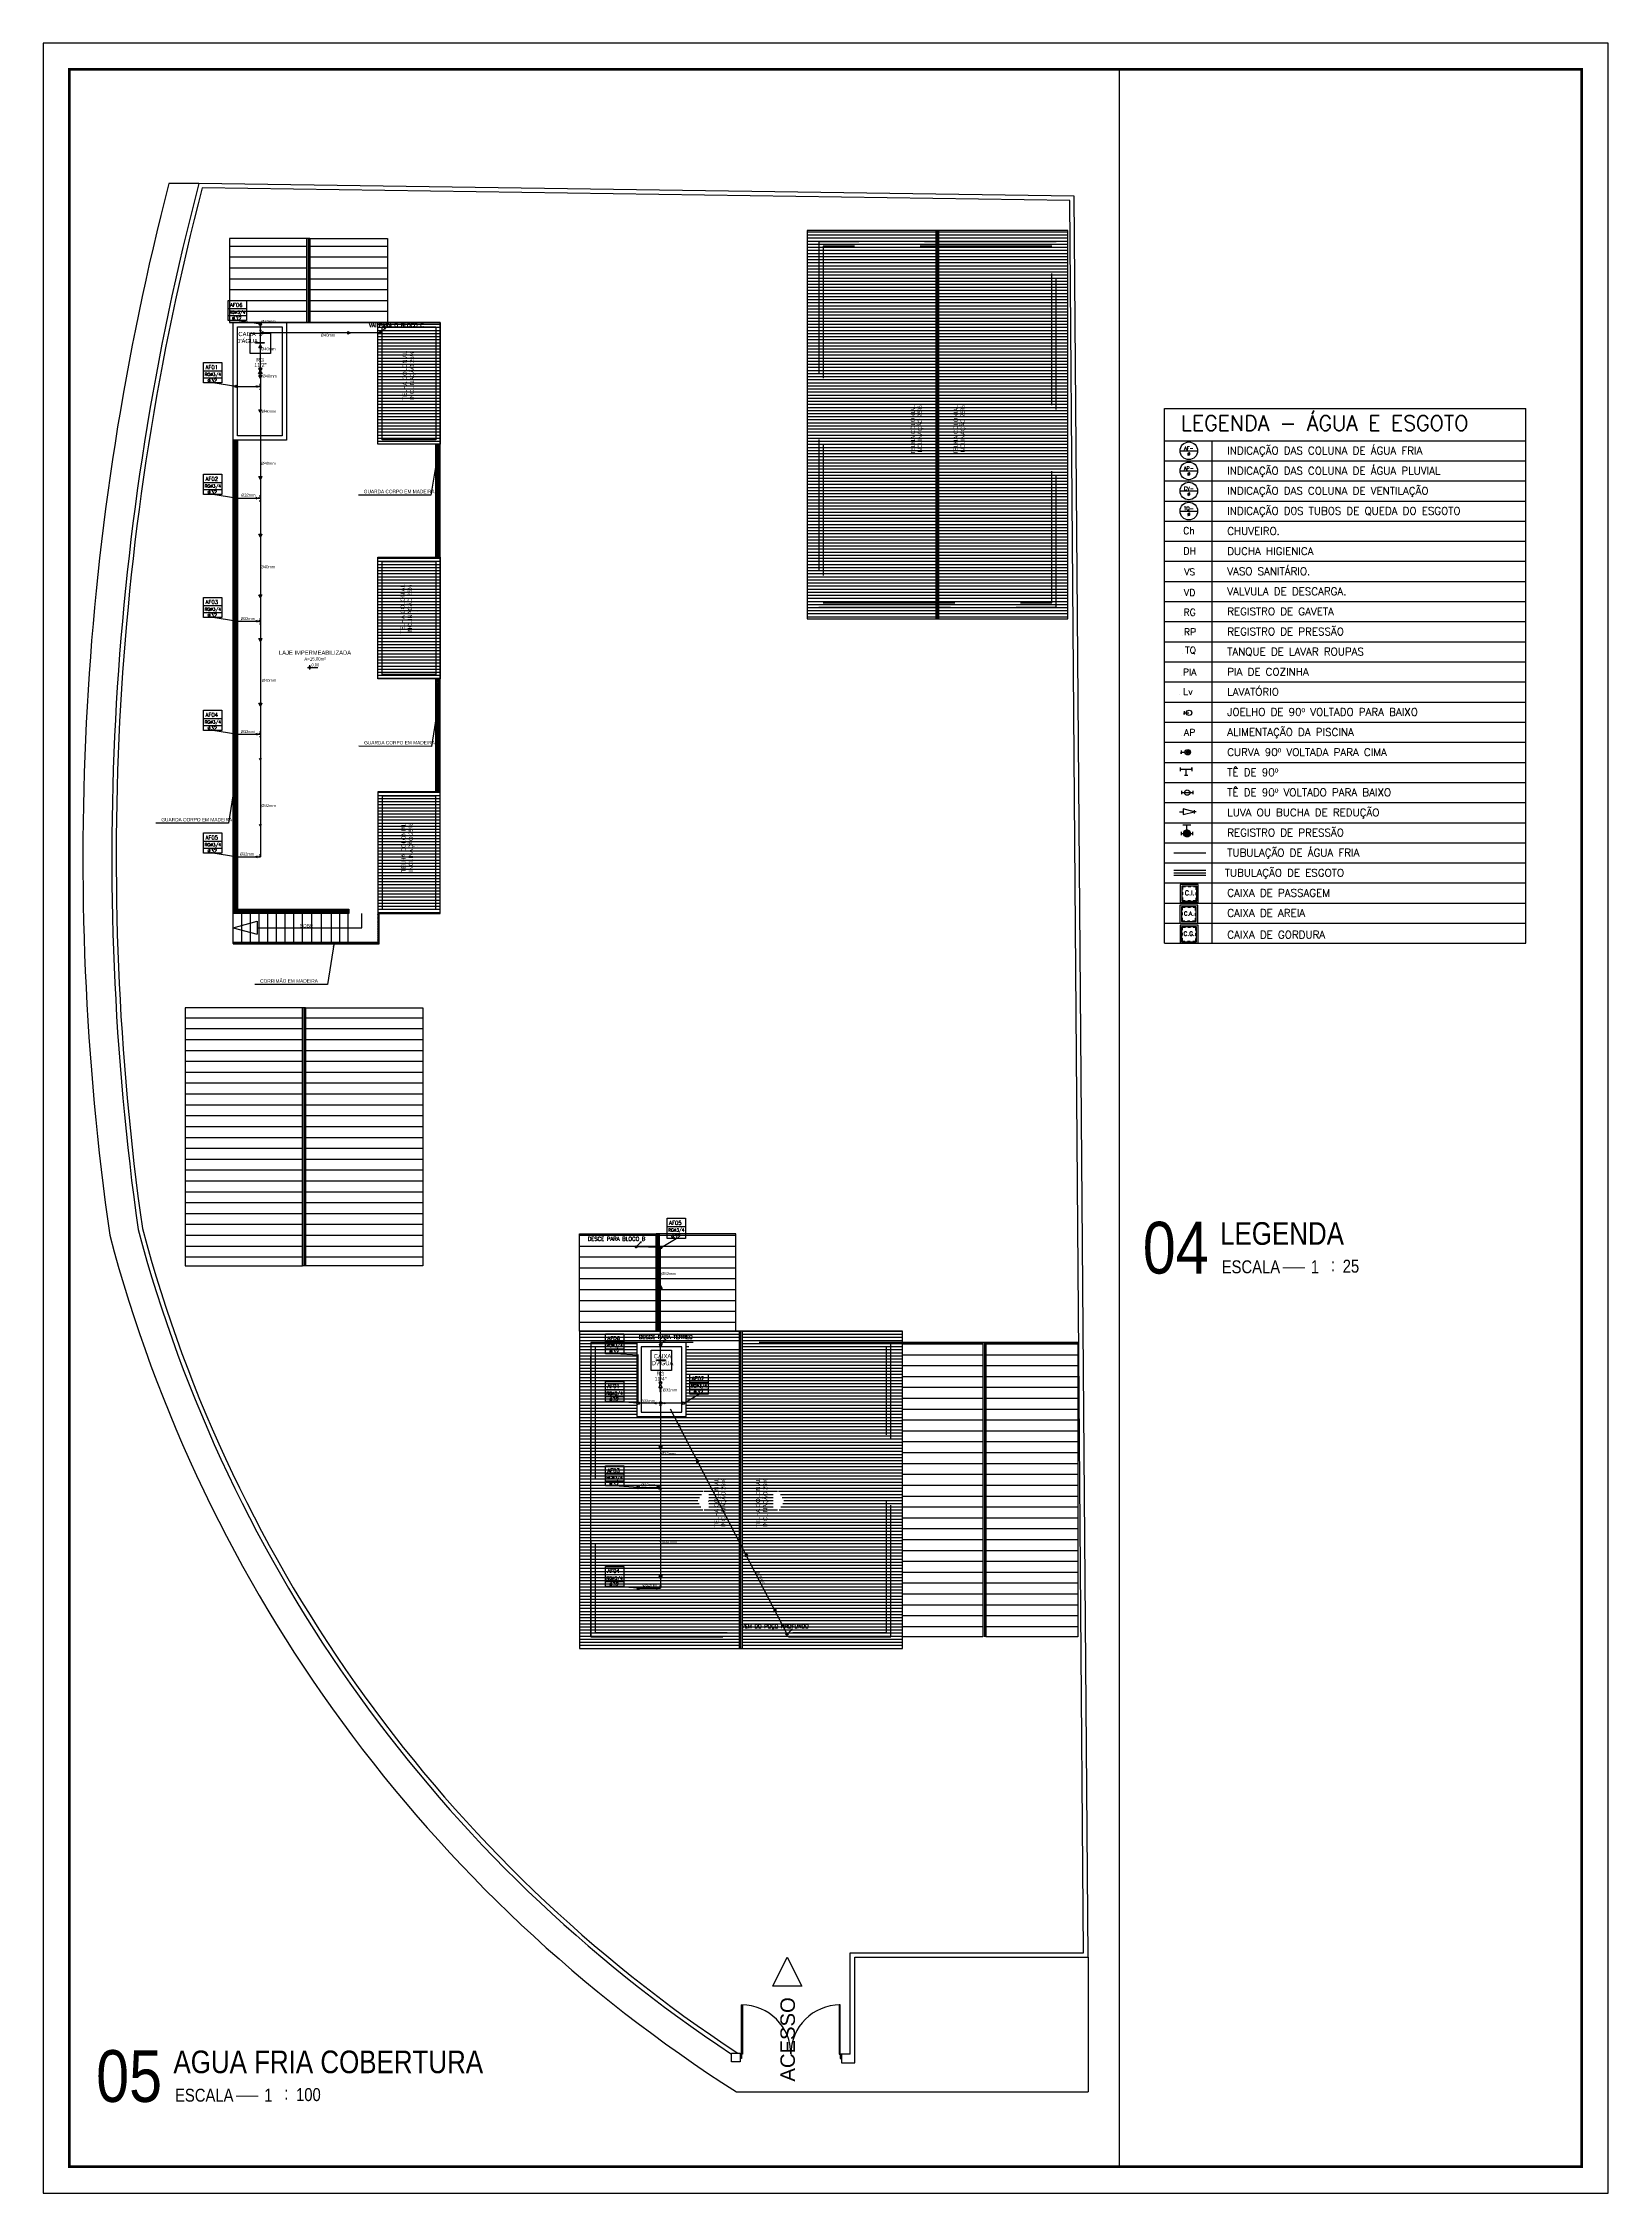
# Model space of a CAD drawing. Header units: millimetres. Extents: x 4156 to 4603, y 996 to 1078.
# Drawn here: x 4448.3 to 4507.7, y 996.2 to 1077.8 of the extents above; entities that cross this region are included whole.
import ezdxf
from ezdxf.enums import TextEntityAlignment as Align

# ---------------------------------------------------------------- set-up
doc = ezdxf.new("R2010")
doc.units = ezdxf.units.MM
doc.header["$LTSCALE"] = 20
for name, pattern in [('DASHDOT', [1, 0.5, -0.25, 0, -0.25]), ('HIDDEN', [0.375, 0.25, -0.125]), ('HIDDEN2', [0.1875, 0.125, -0.0625]), ('HIDDENX2', [0.75, 0.5, -0.25])]:
    doc.linetypes.add(name, pattern=pattern)
for name, color, linetype in [('-HIDRO', 8, 'Continuous'), ('A-PEN-W', 7, 'Continuous'), ('AF', 5, 'Continuous'), ('CONEXÃO_HIDRÁULICA', 2, 'Continuous'), ('COTAS', 7, 'Continuous'), ('E-txt-g', 3, 'Continuous'), ('E-TXT-Y', 2, 'Continuous'), ('Eixo', 4, 'HIDDENX2'), ('HIDROGRAFIA', 4, 'Continuous'), ("LINHA - PROJETU'S", 1, 'Continuous'), ('P2', 1, 'Continuous'), ('Prumadas_L', 1, 'Continuous'), ('Prumadas_Q', 3, 'Continuous'), ('Prumadas_T', 2, 'Continuous'), ('TEXTO', 3, 'Continuous'), ('Tgdados', 3, 'Continuous'), ('TUBULAÇÃO_ESGOTO', 5, 'Continuous'), ('TUBULAÇÃO_HIDRÁULICA', 5, 'Continuous'), ('TXT_0', 7, 'Continuous'), ('TXT_1', 2, 'Continuous'), ('TXT_2', 6, 'Continuous')]:
    doc.layers.add(name, color=color, linetype=linetype)
doc.layers.add('E-Txt-W', color=7, linetype='Continuous', lineweight=20)
doc.styles.add('ADITIVOCAD', font='ROMANS.shx')
doc.styles.add('F2', font='ARIALN.TTF')
doc.styles.add('R80', font='simplex.shx', dxfattribs={"height": 12})
doc.styles.add('REG60', font='romans.shx', dxfattribs={"width": 0.8, "height": 0.15})
doc.styles.add('REG80', font='romans.shx', dxfattribs={"width": 0.8, "height": 0.2})
doc.styles.add('ROMANS', font='romans__.ttf', dxfattribs={"height": 0.1})
doc.styles.get("Standard").update_dxf_attribs({"font": 'arial.ttf'})
doc.dimstyles.get("Standard").update_dxf_attribs({"dimtxt": 0.18, "dimasz": 0.18, "dimexe": 0.18, "dimexo": 0.0625, "dimgap": 0.09, "dimtad": 0, "dimtih": 1, "dimtoh": 1, "dimdec": 4, "dimzin": 0, "dimdsep": 46, "dimtxsty": 'Standard', "dimcen": 0.09, "dimadec": 0, "dimazin": 0, "dimtfac": 1, "dimtdec": 4, "dimtofl": 0, "dimtmove": 0, "dimatfit": 3, "dimfxl": 1, "dimtolj": 1, "dimtzin": 0, "dimarcsym": 0})
pattern_1 = [(180, (1889.31126, 700.50712), (-2e-17, -0.116875), [])]
pattern_2 = [(180, (1889.31126, 700.5071), (-6e-17, -0.4125), [])]
pattern_3 = [(0, (1889.31126, 700.507116), (0, 0.06875), []), (60, (1889.31126, 700.507116), (-0.0595392465, 0.034375), []), (120, (1889.31126, 700.507116), (-0.0595392465, -0.034375), [])]

# ---------------------------------------------------------------- blocks, each defined once
blk = doc.blocks.new('IND_DES')
at = {"layer": 'E-Txt-W', "color": 7}
blk.add_line((0.027, -0.243), (0.198, -0.243), dxfattribs=at)
at = {"layer": 'E-txt-g', "color": 7, "style": 'F2'}
for s, p in [('ESCALA', (-0.446, -0.286)), ('1', (0.243, -0.286)), (':', (0.399, -0.271))]:
    blk.add_text(s, height=0.1, dxfattribs=at).set_placement(p)
blk.add_attdef('ESCALA', (0.49, -0.281), '', height=0.1, dxfattribs=at)
at = {"layer": 'E-Txt-W', "color": 6, "style": 'F2'}
blk.add_attdef('00', text='', height=0.4, dxfattribs=at).set_placement((-0.708, -0.288), align=Align.CENTER)
at = {"layer": 'E-TXT-Y', "color": 7, "style": 'F2'}
for tag, p in [('PROJETO', (-0.456, 0.183)), ('DESENHO', (-0.458, -0.066))]:
    blk.add_attdef(tag, p, '', height=0.175, dxfattribs=at)
blk = doc.blocks.new('TXT-AMB75')
at = {"layer": 'E-txt-g', "style": 'REG80', "width": 0.8, "flags": 8}
blk.add_attdef('TXT', text='', height=0.2, dxfattribs=at).set_placement((0.01, 0.3), align=Align.CENTER)
at = {"layer": 'E-Txt-W', "style": 'REG60', "width": 0.8, "flags": 8}
blk.add_attdef('TXT', text='', height=0.15, dxfattribs=at).set_placement((0.01, 0.03), align=Align.CENTER)
blk = doc.blocks.new('Seta')
at = {"layer": 'AF'}
blk.add_hatch(color=256, dxfattribs=at).paths.add_polyline_path([(-0.1, 0), (-0.1, 0), (0, 0), (0, 0), (0.1, 0), (0, 0), (0, 0)])
for p, q in [((0, 0), (-0.1, 0)), ((-0.1, 0), (-0.1, 0)), ((0.1, 0), (0, 0)), ((0, 0), (0, 0)), ((0, 0), (-0.1, 0)), ((0.1, 0), (0, 0)), ((0, 0), (0, 0))]:
    blk.add_line(p, q, dxfattribs=at)
blk = doc.blocks.new('NV')
at = {"color": 4, "linetype": 'ByBlock', "ltscale": 0.5}
for p, q in [((-1.41, -0.14), (-1.41, 0.11)), ((-1.54, -0.02), (-0.95, -0.02))]:
    blk.add_line(p, q, dxfattribs=at)
at = {"color": 4, "ltscale": 2.5}
blk.add_circle((-1.41, -0.02), 0.0622, dxfattribs=at)
at = {"color": 4}
for points in [[(-1.41, -0.02), (-1.46, 0.03), (-1.48, -0.02), (-1.47, 0.01)], [(-1.41, -0.02), (-1.41, 0.04), (-1.46, 0.03), (-1.44, 0.04)], [(-1.41, -0.02), (-1.35, -0.02), (-1.37, -0.06), (-1.36, -0.04)], [(-1.41, -0.02), (-1.37, -0.06), (-1.41, -0.08), (-1.39, -0.08)]]:
    blk.add_solid(points, dxfattribs=at)
at = {"layer": 'E-Txt-W', "color": 4, "ltscale": 2.5, "style": 'F2'}
blk.add_attdef('COTAPISO', (-1.31, 0.07), '', height=0.15, dxfattribs=at)
blk = doc.blocks.new('CIRCULOS')
at = {"layer": 'COTAS'}
for p, q in [((-4, 0), (4, 0)), ((0, 4), (0, -4))]:
    blk.add_line(p, q, dxfattribs=at)
for radius in [2, 1]:
    blk.add_circle((0, 0), radius, dxfattribs=at)
blk = doc.blocks.new('Adh_Afn')
blk.add_line((-0.25, 0), (0.25, 0))
blk.add_circle((0, 0), 0.25)
at = {"flags": 8}
for tag, p in [('$AF', (0, 0.07)), ('$DIAM', (0, -0.091))]:
    blk.add_attdef(tag, text='', height=0.1, dxfattribs=at).set_placement(p, align=Align.MIDDLE)
blk = doc.blocks.new('ADH_HIUTILIZ1')
blk.add_line((0.12, 0), (0.12, 0))
at = {"flags": 8}
blk.add_attdef('$N', text='', height=0.09, dxfattribs=at).set_placement((0.226, 0.042), align=Align.MIDDLE)
blk = doc.blocks.new('Adh_cx_j90b')
blk.add_lwpolyline([(-0.068, 0.022), (-0.068, -0.022), (-0.068, 0), (-0.006, 0)])
blk.add_circle((0, 0), 0.0359)
blk = doc.blocks.new('Adh_cx_c90c')
h = blk.add_hatch()
h.set_pattern_fill('_U', color=256, scale=0.002, angle=45, style=0, double=1, pattern_type=0)
h.set_pattern_definition([(45, (-6.0733674, -5.0413484), (-0.00141421356, 0.00141421356), []), (135, (-6.0733674, -5.0413484), (-0.00141421356, -0.00141421356), [])])
h.paths.add_polyline_path([(-0.017, 0, 1), (0.017, 0, 1)])
blk.add_lwpolyline([(-0.088, 0.022), (-0.088, -0.023), (-0.088, 0), (-0.036, 0)])
for radius in [0.0359, 0.017]:
    blk.add_circle((0, 0), radius)
blk = doc.blocks.new('Adh_cx_te90')
for p, q in [((-0.075, -0.0225), (-0.075, 0.0225)), ((0.075, 0), (-0.075, 0)), ((0, -0.075), (0, 0)), ((0.075, 0), (0.075, 0.0225)), ((0.075, 0.0225), (0.075, -0.0225)), ((-0.0225, -0.075), (0.0225, -0.075))]:
    blk.add_line(p, q)
blk = doc.blocks.new('Adh_cx_te90b')
for p, q in [((-0.078, 0.0225), (-0.078, -0.0225)), ((-0.078, 0), (0.078, 0)), ((0.078, -0.0225), (0.078, 0.0225))]:
    blk.add_line(p, q)
blk.add_circle((0, 0), 0.0359)
blk = doc.blocks.new('Adh_cx_lvr')
for p, q in [((0, 0), (-0.15, 0.0375)), ((-0.15, 0.0375), (-0.15, -0.0375)), ((-0.15, -0.0375), (0, 0)), ((0, 0.0225), (0, -0.0225)), ((-0.195, 0), (-0.15, 0)), ((0.0225, 0), (0, 0))]:
    blk.add_line(p, q)
blk = doc.blocks.new('Adh_acs_rg')
h = blk.add_hatch()
h.set_pattern_fill('_U', color=256, scale=0.002, angle=45, style=0, double=1)
h.set_pattern_definition([(45, (-7.4131718, -5.1711377), (-0.00141421356, 0.00141421356), []), (135, (-7.4131718, -5.1711377), (-0.00141421356, -0.00141421356), [])])
h.paths.add_polyline_path([(-0.046, 0, 1), (0.046, 0, 1)])
for p, q in [((-0.078, 0.022), (-0.078, -0.022)), ((0.053, 0.108), (-0.053, 0.108)), ((0, 0.046), (0, 0.108)), ((0.078, -0.022), (0.078, 0.022)), ((-0.078, 0), (-0.046, 0)), ((0.046, 0), (0.078, 0))]:
    blk.add_line(p, q)
blk.add_circle((0, 0), 0.046)
blk = doc.blocks.new('Adhs_RefTbl')
at = {"color": 0, "linetype": 'ByBlock', "ltscale": 0.5}
blk.add_line((-0.321, 0), (0.321, 0), dxfattribs=at)
blk = doc.blocks.new('inp_cx')
for p, q in [((40, 40), (-40, 40)), ((-40, 40), (-40, -40)), ((40, -40), (40, 40)), ((-40, -40), (40, -40))]:
    blk.add_line(p, q)
at = {"color": 1, "linetype": 'Continuous', "ltscale": 0.5}
for p, q in [((33, 33), (-33, 33)), ((-33, 33), (-33, -33)), ((33, -33), (33, 33)), ((-33, -33), (33, -33))]:
    blk.add_line(p, q, dxfattribs=at)
at = {"color": 1, "linetype": 'HIDDEN', "ltscale": 0.5}
for p, q in [((30, 30), (-30, 30)), ((-30, 30), (-30, -30)), ((30, -30), (30, 30)), ((-30, -30), (30, -30))]:
    blk.add_line(p, q, dxfattribs=at)
at = {"style": 'R80'}
blk.add_text('C.I.', height=20.59, dxfattribs=at).set_placement((-19.6, -7.5))
blk = doc.blocks.new('_cxgordu')
for p, q in [((40, 40), (-40, 40)), ((-40, 40), (-40, -40)), ((40, -40), (40, 40)), ((-40, -40), (40, -40))]:
    blk.add_line(p, q)
at = {"color": 1, "linetype": 'Continuous', "ltscale": 0.5}
for p, q in [((33, 33), (-33, 33)), ((-33, 33), (-33, -33)), ((33, -33), (33, 33)), ((-33, -33), (33, -33))]:
    blk.add_line(p, q, dxfattribs=at)
at = {"color": 1, "linetype": 'HIDDEN', "ltscale": 0.5}
for p, q in [((30, 30), (-30, 30)), ((-30, 30), (-30, -30)), ((30, -30), (30, 30)), ((-30, -30), (30, -30))]:
    blk.add_line(p, q, dxfattribs=at)
at = {"style": 'R80'}
blk.add_text('C.G.', height=18.48, dxfattribs=at).set_placement((-24.3, -6.9))
blk = doc.blocks.new('_cxareia')
for p, q in [((40, 40), (-40, 40)), ((-40, 40), (-40, -40)), ((40, -40), (40, 40)), ((-40, -40), (40, -40))]:
    blk.add_line(p, q)
at = {"color": 1, "linetype": 'Continuous', "ltscale": 0.5}
for p, q in [((33, 33), (-33, 33)), ((-33, 33), (-33, -33)), ((33, -33), (33, 33)), ((-33, -33), (33, -33))]:
    blk.add_line(p, q, dxfattribs=at)
at = {"color": 1, "linetype": 'HIDDEN', "ltscale": 0.5}
for p, q in [((30, 30), (-30, 30)), ((-30, 30), (-30, -30)), ((30, -30), (30, 30)), ((-30, -30), (30, -30))]:
    blk.add_line(p, q, dxfattribs=at)
at = {"style": 'R80'}
blk.add_text('C.A.', height=17.28, dxfattribs=at).set_placement((-22, -6.1))

msp = doc.modelspace()

# ---------------------------------------------------------------- hatches: boundary and pattern name
at = {"layer": '-HIDRO', "linetype": 'Continuous'}
h = msp.add_hatch(dxfattribs=at)
h.set_pattern_fill('ANSI31', color=256, scale=0.935, angle=135, style=0)
h.set_pattern_definition(pattern_1)
h.paths.add_polyline_path([(4477.269, 1055.966), (4487.169, 1055.966), (4487.169, 1070.706), (4477.269, 1070.706)])
h = msp.add_hatch(dxfattribs=at)
h.set_pattern_fill('ANSI31', color=256, scale=3.3, angle=135, style=0)
h.set_pattern_definition(pattern_2)
h.paths.add_polyline_path([(4455.344, 1067.212), (4458.285, 1067.212), (4458.285, 1070.402), (4455.344, 1070.402)])
h.paths.add_polyline_path([(4461.337, 1067.212), (4458.395, 1067.212), (4458.395, 1070.402), (4461.337, 1070.402)])
h = msp.add_hatch(dxfattribs=at)
h.set_pattern_fill('ANSI31', color=256, scale=0.935, angle=135, style=0)
h.set_pattern_definition(pattern_1)
h.paths.add_polyline_path([(4460.98, 1067.212), (4463.345, 1067.212), (4463.345, 1062.592), (4460.98, 1062.592)])
h.paths.add_polyline_path([(4460.98, 1058.302), (4463.345, 1058.302), (4463.345, 1053.682), (4460.98, 1053.682)])
h.paths.add_polyline_path([(4460.98, 1044.772), (4463.345, 1044.772), (4463.345, 1049.392), (4460.98, 1049.392)])
at = {"layer": '-HIDRO'}
h = msp.add_hatch(dxfattribs=at)
h.set_pattern_fill('NET3', color=256, scale=0.55, style=0)
h.set_pattern_definition(pattern_3)
edge = h.paths.add_edge_path()
edge.add_line((4459.88, 1044.937), (4459.88, 1044.772))
edge.add_line((4459.88, 1044.772), (4455.48, 1044.772))
edge.add_line((4455.48, 1044.772), (4455.48, 1062.738))
edge.add_line((4455.48, 1062.738), (4455.645, 1062.738))
edge.add_line((4455.645, 1062.738), (4455.645, 1044.937))
edge.add_line((4455.645, 1044.937), (4459.88, 1044.937))
edge.add_line((4459.88, 1044.937), (4459.88, 1044.772))
h = msp.add_hatch(dxfattribs=at)
h.set_pattern_fill('NET3', color=256, scale=0.55, style=0)
h.set_pattern_definition(pattern_3)
h.paths.add_polyline_path([(4463.345, 1053.682), (4463.18, 1053.682), (4463.18, 1049.392), (4463.345, 1049.392)])
h.paths.add_polyline_path([(4463.345, 1062.592), (4463.18, 1062.592), (4463.18, 1058.302), (4463.345, 1058.302)])
h = msp.add_hatch(dxfattribs=at)
h.set_pattern_fill('NET3', color=256, scale=0.55, style=0)
h.set_pattern_definition(pattern_3)
h.paths.add_polyline_path([(4455.48, 1043.672), (4455.48, 1043.628), (4461.024, 1043.628), (4461.024, 1044.772), (4460.98, 1044.772), (4460.98, 1043.672)])
at = {"layer": '-HIDRO', "linetype": 'Continuous'}
h = msp.add_hatch(dxfattribs=at)
h.set_pattern_fill('ANSI31', color=256, scale=3.3, angle=135, style=0)
h.set_pattern_definition(pattern_2)
h.paths.add_polyline_path([(4453.665, 1031.407), (4458.12, 1031.407), (4458.12, 1041.197), (4453.665, 1041.197)])
h.paths.add_polyline_path([(4458.23, 1041.197), (4462.685, 1041.197), (4462.685, 1031.407), (4458.23, 1031.407)])
h = msp.add_hatch(dxfattribs=at)
h.set_pattern_fill('ANSI31', color=256, scale=3.3, angle=135, style=0)
h.set_pattern_definition(pattern_2)
h.paths.add_polyline_path([(4468.625, 1032.617), (4471.54, 1032.617), (4471.54, 1028.932), (4468.625, 1028.932)])
h.paths.add_polyline_path([(4471.65, 1028.932), (4474.565, 1028.932), (4474.565, 1032.617), (4471.65, 1032.617)])
h = msp.add_hatch(dxfattribs=at)
h.set_pattern_fill('ANSI31', color=256, scale=0.935, angle=135, style=0)
h.set_pattern_definition(pattern_1)
h.paths.add_polyline_path([(4474.703, 1028.327), (4472.675, 1028.327), (4472.675, 1025.687), (4470.805, 1025.687), (4470.805, 1028.327), (4469.23, 1028.327), (4469.23, 1017.492), (4474.703, 1017.492)], flags=16)
h.paths.add_polyline_path([(4473.113, 1022.48), (4473.366, 1022.917), (4473.366, 1022.732), (4473.534, 1022.732), (4473.534, 1022.228), (4473.366, 1022.228), (4473.366, 1022.043)], flags=0)
h.paths.add_polyline_path([(4470.805, 1028.492), (4469.065, 1028.492), (4469.065, 1017.327), (4474.703, 1017.327), (4474.703, 1017.492), (4469.23, 1017.492), (4469.23, 1028.327), (4470.805, 1028.327)], flags=17)
h.paths.add_polyline_path([(4474.703, 1028.932), (4468.625, 1028.932), (4468.625, 1016.887), (4474.703, 1016.887), (4474.703, 1017.327), (4469.065, 1017.327), (4469.065, 1028.492), (4470.805, 1028.492), (4472.675, 1028.492), (4474.703, 1028.492)])
h.paths.add_polyline_path([(4480.285, 1028.327), (4474.813, 1028.327), (4474.813, 1017.492), (4480.285, 1017.492)], flags=16)
h.paths.add_polyline_path([(4476.15, 1022.917), (4476.402, 1022.48), (4476.15, 1022.043), (4476.15, 1022.228), (4475.982, 1022.228), (4475.982, 1022.732), (4476.15, 1022.732)], flags=0)
h.paths.add_polyline_path([(4480.45, 1028.492), (4474.813, 1028.492), (4474.813, 1028.327), (4480.285, 1028.327), (4480.285, 1017.492), (4474.813, 1017.492), (4474.813, 1017.327), (4480.45, 1017.327)], flags=17)
h.paths.add_polyline_path([(4480.89, 1028.932), (4474.813, 1028.932), (4474.813, 1028.492), (4480.45, 1028.492), (4480.89, 1028.492)])
h.paths.add_polyline_path([(4480.89, 1028.492), (4480.45, 1028.492), (4480.45, 1017.327), (4474.813, 1017.327), (4474.813, 1016.887), (4480.89, 1016.887)])
h.paths.add_polyline_path([(4474.277, 1021.589), (4474.277, 1023.252), (4473.913, 1023.252), (4473.913, 1021.589)], flags=8)
h.paths.add_polyline_path([(4473.951, 1021.593), (4473.951, 1023.248), (4473.702, 1023.248), (4473.702, 1021.593)], flags=8)
h.paths.add_polyline_path([(4475.593, 1021.589), (4475.593, 1023.252), (4475.229, 1023.252), (4475.229, 1021.589)], flags=8)
h.paths.add_polyline_path([(4475.805, 1021.593), (4475.805, 1023.248), (4475.556, 1023.248), (4475.556, 1021.593)], flags=8)
h = msp.add_hatch(dxfattribs=at)
h.set_pattern_fill('ANSI31', color=256, scale=3.3, angle=135, style=0)
h.set_pattern_definition(pattern_2)
h.paths.add_polyline_path([(4483.943, 1017.327), (4480.89, 1017.327), (4480.89, 1028.492), (4483.943, 1028.492)])
h.paths.add_polyline_path([(4484.053, 1028.492), (4487.545, 1028.492), (4487.545, 1017.327), (4484.053, 1017.327)])

# ---------------------------------------------------------------- linework, layer by layer
at = {"layer": '-HIDRO'}
for p, q in [((4454.186, 1072.487), (4453.049, 1072.487)), ((4487.408, 1071.999), (4454.186, 1072.487)), ((4487.244, 1071.837), (4454.311, 1072.322)), ((4487.765, 1005.337), (4487.244, 1071.837)), ((4487.932, 1005.172), (4487.408, 1071.999)), ((4482.164, 1055.966), (4482.164, 1070.706)), ((4482.274, 1055.966), (4482.274, 1070.706)), ((4458.285, 1070.402), (4458.285, 1067.212)), ((4458.395, 1070.402), (4458.285, 1070.402)), ((4458.395, 1070.402), (4458.395, 1067.212)), ((4463.345, 1067.212), (4455.48, 1067.212)), ((4463.345, 1044.772), (4463.345, 1067.212)), ((4463.18, 1058.302), (4463.18, 1062.592)), ((4463.345, 1058.302), (4463.345, 1062.592)), ((4463.18, 1049.392), (4463.18, 1053.682)), ((4463.345, 1049.392), (4463.345, 1053.682)), ((4458.12, 1041.197), (4458.12, 1031.407)), ((4458.23, 1041.197), (4458.12, 1041.197)), ((4458.175, 1041.197), (4458.175, 1031.407)), ((4458.23, 1041.197), (4458.23, 1031.407)), ((4471.65, 1032.617), (4471.54, 1032.617)), ((4458.23, 1031.407), (4458.12, 1031.407)), ((4474.703, 1016.887), (4474.703, 1028.932)), ((4474.813, 1016.887), (4474.813, 1028.932)), ((4483.943, 1028.492), (4483.943, 1017.327)), ((4484.053, 1028.492), (4484.053, 1017.327)), ((4469.065, 1026.952), (4469.065, 1027.997)), ((4478.91, 1001.487), (4478.91, 1005.337)), ((4478.91, 1005.337), (4487.765, 1005.337)), ((4479.075, 1001.487), (4479.075, 1005.172)), ((4479.075, 1005.172), (4487.932, 1005.172)), ((4487.932, 1005.172), (4487.932, 1000.057)), ((4474.73, 1001.487), (4474.73, 1001.322)), ((4474.73, 1001.487), (4474.73, 1001.322)), ((4478.91, 1001.487), (4478.58, 1001.487)), ((4478.58, 1001.487), (4478.58, 1001.157)), ((4478.58, 1001.487), (4478.58, 1001.322)), ((4478.58, 1001.487), (4478.58, 1001.322)), ((4479.075, 1001.157), (4479.075, 1001.487)), ((4478.58, 1001.157), (4478.91, 1001.157)), ((4478.91, 1001.157), (4479.075, 1001.157)), ((4474.585, 1000.057), (4487.932, 1000.057))]:
    msp.add_line(p, q, dxfattribs=at)
at = {"layer": '-HIDRO', "linetype": 'Continuous'}
for p, q in [((4482.219, 1055.966), (4482.219, 1070.706)), ((4458.34, 1070.402), (4458.34, 1067.212)), ((4455.48, 1067.212), (4460.98, 1067.212)), ((4463.345, 1049.392), (4461.145, 1049.392)), ((4455.485, 1044.24), (4456.397, 1044.49)), ((4456.397, 1044.49), (4456.397, 1043.99)), ((4458.12, 1043.672), (4458.12, 1044.772)), ((4458.473, 1043.672), (4458.473, 1044.772)), ((4458.832, 1043.672), (4458.832, 1044.772)), ((4459.215, 1043.672), (4459.215, 1044.772)), ((4459.537, 1043.672), (4459.537, 1044.772)), ((4459.853, 1043.672), (4459.853, 1044.772)), ((4455.485, 1044.24), (4456.397, 1043.99)), ((4471.54, 1028.926), (4471.54, 1032.617)), ((4471.595, 1032.617), (4471.595, 1028.926)), ((4471.65, 1028.926), (4471.65, 1032.617)), ((4474.758, 1016.887), (4474.758, 1028.932)), ((4487.545, 1028.492), (4480.45, 1028.492)), ((4483.998, 1028.492), (4483.998, 1017.327)), ((4469.065, 1022.607), (4469.065, 1023.047)), ((4469.065, 1019.912), (4469.065, 1020.352)), ((4469.065, 1017.327), (4469.065, 1017.767))]:
    msp.add_line(p, q, dxfattribs=at)
at = {"layer": '-HIDRO', "linetype": 'HIDDEN2'}
for p, q in [((4455.48, 1043.672), (4455.48, 1044.772)), ((4455.81, 1043.672), (4455.81, 1044.772)), ((4456.14, 1043.672), (4456.14, 1044.772)), ((4456.47, 1043.672), (4456.47, 1044.772)), ((4456.8, 1043.672), (4456.8, 1044.772)), ((4457.13, 1043.672), (4457.13, 1044.772)), ((4457.46, 1043.672), (4457.46, 1044.772)), ((4457.79, 1043.672), (4457.79, 1044.772)), ((4469.065, 1023.047), (4469.065, 1025.302)), ((4469.065, 1020.352), (4469.065, 1022.607)), ((4469.065, 1017.767), (4469.065, 1019.912))]:
    msp.add_line(p, q, dxfattribs=at)
at = {"layer": '-HIDRO', "linetype": 'DASHDOT'}
for p, q in [((4460.371, 1044.24), (4460.371, 1044.772)), ((4456.397, 1044.24), (4460.371, 1044.24))]:
    msp.add_line(p, q, dxfattribs=at)
at = {"layer": '-HIDRO'}
for points in [[(4453.049, 1072.487, 0.099318), (4450.799, 1032.565, 0.188246), (4474.585, 1000.057)], [(4454.186, 1072.487, 0.099873), (4451.879, 1032.784, 0.183533), (4474.4, 1001.488)], [(4454.311, 1072.322, 0.099477), (4452.041, 1032.817, 0.184298), (4474.645, 1001.52)]]:
    msp.add_lwpolyline(points, format="xyb", dxfattribs=at)
for points in [[(4477.269, 1055.966), (4487.169, 1055.966), (4487.169, 1070.706), (4477.269, 1070.706)], [(4455.344, 1067.212), (4458.285, 1067.212), (4458.285, 1070.402), (4455.344, 1070.402)], [(4461.337, 1067.212), (4458.395, 1067.212), (4458.395, 1070.402), (4461.337, 1070.402)], [(4460.98, 1067.212), (4463.345, 1067.212), (4463.345, 1062.592), (4460.98, 1062.592)], [(4461.145, 1067.047), (4463.18, 1067.047), (4463.18, 1062.757), (4461.145, 1062.757)], [(4460.98, 1058.302), (4463.345, 1058.302), (4463.345, 1053.682), (4460.98, 1053.682)], [(4461.145, 1058.137), (4463.18, 1058.137), (4463.18, 1053.847), (4461.145, 1053.847)], [(4460.98, 1044.772), (4463.345, 1044.772), (4463.345, 1049.392), (4460.98, 1049.392)], [(4461.145, 1044.937), (4463.18, 1044.937), (4463.18, 1049.227), (4461.145, 1049.227)], [(4453.665, 1031.407), (4458.12, 1031.407), (4458.12, 1041.197), (4453.665, 1041.197)], [(4458.23, 1041.197), (4462.685, 1041.197), (4462.685, 1031.407), (4458.23, 1031.407)], [(4468.625, 1032.617), (4471.54, 1032.617), (4471.54, 1028.932), (4468.625, 1028.932)], [(4471.65, 1028.932), (4474.565, 1028.932), (4474.565, 1032.617), (4471.65, 1032.617)], [(4468.625, 1016.887), (4480.89, 1016.887), (4480.89, 1028.932), (4468.625, 1028.932)], [(4483.943, 1017.327), (4480.89, 1017.327), (4480.89, 1028.492), (4483.943, 1028.492)], [(4484.053, 1028.492), (4487.545, 1028.492), (4487.545, 1017.327), (4484.053, 1017.327)], [(4474.785, 1001.487), (4474.785, 1003.357), (4474.818, 1003.357), (4474.818, 1001.487)], [(4478.525, 1001.487), (4478.525, 1003.357), (4478.492, 1003.357), (4478.492, 1001.487)], [(4474.4, 1001.52), (4474.73, 1001.52), (4474.73, 1001.19), (4474.4, 1001.19)]]:
    msp.add_lwpolyline(points, close=True, dxfattribs=at)
at = {"layer": '-HIDRO', "linetype": 'HIDDEN'}
for points in [[(4477.709, 1056.406), (4486.729, 1056.406), (4486.729, 1070.266), (4477.709, 1070.266)], [(4477.874, 1056.571), (4486.564, 1056.571), (4486.564, 1070.101), (4477.874, 1070.101)]]:
    msp.add_lwpolyline(points, close=True, dxfattribs=at)
at = {"layer": '-HIDRO', "linetype": 'Continuous'}
for points in [[(4455.48, 1067.212), (4457.515, 1067.212), (4457.515, 1062.738), (4455.48, 1062.738)], [(4455.645, 1067.047), (4457.35, 1067.047), (4457.35, 1062.903), (4455.645, 1062.903)], [(4456.128, 1066.806), (4456.898, 1066.806), (4456.898, 1066.036), (4456.128, 1066.036)], [(4456.332, 1066.446), (4456.667, 1066.446), (4456.667, 1066.421), (4456.332, 1066.421)], [(4470.805, 1025.687), (4472.675, 1025.687), (4472.675, 1028.492), (4470.805, 1028.492)], [(4470.97, 1025.852), (4472.51, 1025.852), (4472.51, 1028.327), (4470.97, 1028.327)], [(4471.355, 1028.202), (4472.125, 1028.202), (4472.125, 1027.432), (4471.355, 1027.432)], [(4471.559, 1027.841), (4471.894, 1027.841), (4471.894, 1027.816), (4471.559, 1027.816)]]:
    msp.add_lwpolyline(points, close=True, dxfattribs=at)
at = {"layer": '-HIDRO'}
for points in [[(4459.88, 1044.937), (4459.88, 1044.772), (4455.48, 1044.772), (4455.48, 1062.738), (4455.645, 1062.738), (4455.645, 1044.937), (4459.88, 1044.937), (4459.88, 1044.772)], [(4455.48, 1043.672), (4455.48, 1043.628), (4461.024, 1043.628), (4461.024, 1044.772), (4460.98, 1044.772), (4460.98, 1043.672), (4455.48, 1043.672)], [(4475.964, 1004.065), (4476.514, 1005.165), (4477.064, 1004.065), (4475.964, 1004.065)], [(4474.73, 1001.487), (4474.785, 1001.487), (4474.785, 1001.322), (4474.73, 1001.322)], [(4478.58, 1001.487), (4478.525, 1001.487), (4478.525, 1001.322), (4478.58, 1001.322)]]:
    msp.add_lwpolyline(points, dxfattribs=at)
at = {"layer": '-HIDRO', "linetype": 'HIDDEN'}
for points in [[(4470.805, 1028.492), (4469.065, 1028.492), (4469.065, 1017.327), (4480.45, 1017.327), (4480.45, 1028.492), (4472.675, 1028.492)], [(4470.805, 1028.327), (4469.23, 1028.327), (4469.23, 1017.492), (4480.285, 1017.492), (4480.285, 1028.327), (4472.675, 1028.327)]]:
    msp.add_lwpolyline(points, dxfattribs=at)
at = {"layer": '-HIDRO'}
for centre, start, end in [((4474.785, 1001.487), 0, 90), ((4478.525, 1001.487), 90, 180)]:
    msp.add_arc(centre, 1.87, start, end, dxfattribs=at)
for p, q in [((4461.068, 1066.817), (4461.263, 1067.012)), ((4461.263, 1067.012), (4461.206, 1066.978)), ((4461.263, 1067.012), (4461.229, 1066.955)), ((4456.58, 1065.461, 2.013), (4456.453, 1065.461, 2.013)), ((4456.453, 1065.256, 2.013), (4456.58, 1065.461, 2.013)), ((4456.453, 1065.461, 2.013), (4456.58, 1065.256, 2.013)), ((4456.58, 1065.256, 2.013), (4456.453, 1065.256, 2.013)), ((4456.517, 1065.359, 2.013), (4456.467, 1065.359, 2.013)), ((4456.48, 1065.498, 2.013), (4456.553, 1065.498, 2.013)), ((4456.48, 1065.219, 2.013), (4456.553, 1065.219, 2.013)), ((4470.782, 1032.126), (4470.976, 1032.321)), ((4470.976, 1032.321), (4470.92, 1032.287)), ((4470.976, 1032.321), (4470.943, 1032.264)), ((4471.708, 1028.412), (4471.902, 1028.607)), ((4471.902, 1028.607), (4471.845, 1028.573)), ((4471.902, 1028.607), (4471.868, 1028.55)), ((4471.771, 1026.98), (4471.644, 1026.98)), ((4471.644, 1026.774), (4471.771, 1026.98)), ((4471.644, 1026.98), (4471.771, 1026.774)), ((4471.771, 1026.774), (4471.644, 1026.774)), ((4471.708, 1026.877), (4471.657, 1026.877)), ((4471.671, 1027.016), (4471.744, 1027.016)), ((4471.671, 1026.738), (4471.744, 1026.738)), ((4476.509, 1017.425), (4476.703, 1017.62)), ((4476.703, 1017.62), (4476.646, 1017.586)), ((4476.703, 1017.62), (4476.67, 1017.563))]:
    msp.add_line(p, q)
for centre in [(4461.068, 1066.817), (4470.782, 1032.126), (4471.708, 1028.412), (4476.509, 1017.425)]:
    msp.add_ellipse(centre, major_axis=(0.0301, 0.0301), ratio=1, start_param=0.785398, end_param=7.068583)
at = {"layer": 'AF'}
for p, q in [((4456.517, 1065.498, 2.013), (4456.517, 1067.142, 2.013)), ((4461.068, 1066.817), (4456.517, 1066.817, 2.013)), ((4456.517, 1065.498, 2.013), (4456.517, 1046.931, 2.013)), ((4456.517, 1065.147, 2.013), (4456.517, 1065.256, 2.013)), ((4455.588, 1064.781), (4456.517, 1064.781, 2.013)), ((4455.583, 1060.544, 0.02), (4456.512, 1060.544, 2.033)), ((4455.588, 1055.872), (4456.517, 1055.872, 2.013)), ((4455.588, 1051.588), (4456.517, 1051.588, 2.013)), ((4455.588, 1046.931), (4456.517, 1046.931, 2.013)), ((4471.708, 1032.103), (4470.782, 1032.126)), ((4471.708, 1028.412), (4471.708, 1032.103)), ((4471.708, 1027.016), (4471.708, 1028.412)), ((4470.86, 1026.196), (4470.86, 1028.012)), ((4471.708, 1026.666), (4471.708, 1026.774)), ((4471.708, 1026.611), (4471.708, 1019.177)), ((4472.565, 1026.193), (4470.86, 1026.196)), ((4476.509, 1017.425), (4472.085, 1025.964)), ((4470.86, 1022.996), (4471.708, 1022.996)), ((4470.86, 1019.177), (4471.708, 1019.177))]:
    msp.add_line(p, q, dxfattribs=at)
for points in [[(4456.702, 1066.817, 2.002), (4456.592, 1066.762, 2.002), (4456.592, 1066.872, 2.002), (4456.702, 1066.817, 2.002)], [(4459.945, 1066.817, 0.568), (4459.835, 1066.762, 0.568), (4459.835, 1066.872, 0.568), (4459.945, 1066.817, 0.568)], [(4456.517, 1066.352, 2.013), (4456.572, 1066.242, 2.013), (4456.462, 1066.242, 2.013), (4456.517, 1066.352, 2.013)], [(4456.517, 1065.092, 2.013), (4456.462, 1065.202, 2.013), (4456.572, 1065.202, 2.013), (4456.517, 1065.092, 2.013)], [(4456.337, 1064.781, 2.013), (4456.392, 1064.754, 2.013), (4456.392, 1064.809, 2.013), (4456.337, 1064.781, 2.013)], [(4456.511, 1063.79, 2.013), (4456.456, 1063.9, 2.013), (4456.566, 1063.9, 2.013), (4456.511, 1063.79, 2.013)], [(4456.517, 1061.255, 2.013), (4456.462, 1061.365, 2.013), (4456.572, 1061.365, 2.013), (4456.517, 1061.255, 2.013)], [(4456.332, 1060.544, 2.033), (4456.387, 1060.516, 2.033), (4456.387, 1060.571, 2.033), (4456.332, 1060.544, 2.033)], [(4456.517, 1059.067, 2.013), (4456.462, 1059.177, 2.013), (4456.572, 1059.177, 2.013), (4456.517, 1059.067, 2.013)], [(4456.517, 1056.767, 2.013), (4456.462, 1056.877, 2.013), (4456.572, 1056.877, 2.013), (4456.517, 1056.767, 2.013)], [(4456.337, 1055.872, 2.013), (4456.392, 1055.844, 2.013), (4456.392, 1055.899, 2.013), (4456.337, 1055.872, 2.013)], [(4456.517, 1055.105, 2.013), (4456.462, 1055.215, 2.013), (4456.572, 1055.215, 2.013), (4456.517, 1055.105, 2.013)], [(4456.517, 1052.652, 2.013), (4456.462, 1052.762, 2.013), (4456.572, 1052.762, 2.013), (4456.517, 1052.652, 2.013)], [(4456.337, 1051.588, 2.013), (4456.392, 1051.56, 2.013), (4456.392, 1051.615, 2.013), (4456.337, 1051.588, 2.013)], [(4456.517, 1050.607, 2.013), (4456.489, 1050.662, 2.013), (4456.544, 1050.662, 2.013), (4456.517, 1050.607, 2.013)], [(4456.517, 1048.107, 2.013), (4456.489, 1048.162, 2.013), (4456.544, 1048.162, 2.013), (4456.517, 1048.107, 2.013)], [(4456.337, 1046.93, 2.013), (4456.392, 1046.903, 2.013), (4456.392, 1046.958, 2.013), (4456.337, 1046.93, 2.013)], [(4471.709, 1030.658, 0), (4471.764, 1030.548, 0), (4471.654, 1030.548, 0), (4471.709, 1030.658, 0)], [(4471.708, 1026.611, 0), (4471.68, 1026.666, 0), (4471.735, 1026.666, 0), (4471.708, 1026.611, 0)], [(4471.482, 1026.197, 0), (4471.537, 1026.17, 0), (4471.537, 1026.225, 0), (4471.482, 1026.197, 0)], [(4471.899, 1026.194, 0), (4471.844, 1026.167, 0), (4471.844, 1026.222, 0), (4471.899, 1026.194, 0)], [(4472.397, 1025.36, 0), (4472.398, 1025.299, 0), (4472.446, 1025.324, 0), (4472.397, 1025.36, 0)], [(4471.708, 1024.435, 0), (4471.653, 1024.545, 0), (4471.763, 1024.545, 0), (4471.708, 1024.435, 0)], [(4473.069, 1024.066, 0), (4473.071, 1023.943, 0), (4473.168, 1023.993, 0), (4473.069, 1024.066, 0)], [(4471.527, 1022.996, 0), (4471.637, 1022.941, 0), (4471.637, 1023.051, 0), (4471.527, 1022.996, 0)], [(4471.708, 1020.928, 0), (4471.68, 1020.983, 0), (4471.735, 1020.983, 0), (4471.708, 1020.928, 0)], [(4474.919, 1020.493, 0), (4474.921, 1020.37, 0), (4475.019, 1020.421, 0), (4474.919, 1020.493, 0)], [(4471.527, 1019.177, 0), (4471.582, 1019.15, 0), (4471.582, 1019.205, 0), (4471.527, 1019.177, 0)], [(4471.708, 1019.524, 0), (4471.653, 1019.634, 0), (4471.763, 1019.634, 0), (4471.708, 1019.524, 0)], [(4476.004, 1018.4, 0), (4476.005, 1018.277, 0), (4476.103, 1018.328, 0), (4476.004, 1018.4, 0)]]:
    msp.add_polyline3d(points, dxfattribs=at)
for centre, radius in [((4456.518, 1067.142, 2.015), 0.0452), ((4455.588, 1064.781), 0.0452), ((4455.588, 1060.543), 0.0452), ((4455.588, 1055.872), 0.0452), ((4455.588, 1051.588), 0.0452), ((4455.588, 1046.931), 0.0452), ((4470.86, 1026.196), 0.0495), ((4472.565, 1026.193), 0.0495), ((4470.86, 1022.996), 0.0495), ((4470.86, 1019.177), 0.0495)]:
    msp.add_circle(centre, radius, dxfattribs=at)
at = {"layer": 'CONEXÃO_HIDRÁULICA'}
for p, q in [((4456.559, 1066.901, 2.002), (4456.484, 1066.901, 2.002)), ((4456.559, 1066.719, 2.002), (4456.484, 1066.719, 2.002)), ((4456.568, 1066.85, 2.002), (4456.568, 1066.784, 2.002)), ((4456.471, 1064.814, 2.013), (4456.471, 1064.748, 2.013)), ((4456.479, 1064.865, 2.013), (4456.554, 1064.865, 2.013)), ((4456.479, 1064.683, 2.013), (4456.554, 1064.683, 2.013)), ((4456.466, 1060.577, 2.033), (4456.466, 1060.511, 2.033)), ((4456.474, 1060.628, 2.033), (4456.549, 1060.628, 2.033)), ((4456.474, 1060.446, 2.033), (4456.549, 1060.446, 2.033)), ((4456.471, 1055.905, 2.013), (4456.471, 1055.839, 2.013)), ((4456.479, 1055.956, 2.013), (4456.554, 1055.956, 2.013)), ((4456.479, 1055.774, 2.013), (4456.554, 1055.774, 2.013)), ((4456.471, 1051.621, 2.013), (4456.471, 1051.555, 2.013)), ((4456.479, 1051.672, 2.013), (4456.554, 1051.672, 2.013)), ((4456.479, 1051.49, 2.013), (4456.554, 1051.49, 2.013)), ((4456.471, 1046.964, 2.013), (4456.471, 1046.898, 2.013)), ((4456.479, 1047.015, 2.013), (4456.554, 1047.015, 2.013)), ((4471.666, 1026.227), (4471.666, 1026.161)), ((4471.67, 1026.118), (4471.747, 1026.118)), ((4471.674, 1026.261), (4471.749, 1026.261)), ((4471.752, 1026.227), (4471.752, 1026.161)), ((4471.666, 1023.029), (4471.666, 1022.963)), ((4471.67, 1022.92), (4471.747, 1022.92)), ((4471.674, 1023.063), (4471.749, 1023.063)), ((4471.662, 1019.21), (4471.662, 1019.144)), ((4471.67, 1019.261), (4471.745, 1019.261))]:
    msp.add_line(p, q, dxfattribs=at)
at = {"layer": 'Eixo'}
msp.add_line((4491.185, 1046.318), (4492.409, 1046.317), dxfattribs=at)
at = {"layer": "LINHA - PROJETU'S", "color": 1}
msp.add_line((4489.121, 997.216), (4489.121, 1076.816), dxfattribs=at)
at = {"layer": 'P2'}
msp.add_lwpolyline([(4507.668, 996.216), (4507.668, 1077.816), (4448.268, 1077.816), (4448.268, 996.216)], close=True, dxfattribs=at)
at = {"layer": 'P2', "const_width": 0.1}
msp.add_lwpolyline([(4506.668, 997.216), (4506.668, 1076.816), (4449.268, 1076.816), (4449.268, 997.216)], close=True, dxfattribs=at)
at = {"layer": 'Prumadas_L'}
for p, q in [((4455.294, 1067.738, 5.627), (4455.988, 1067.738, 5.627)), ((4455.294, 1067.472, 5.627), (4455.988, 1067.472, 5.627)), ((4456.517, 1067.142, 2.013), (4455.641, 1067.284, 5.627)), ((4454.365, 1065.378, 3.614), (4455.059, 1065.378, 3.614)), ((4454.365, 1065.111, 3.614), (4455.059, 1065.111, 3.614)), ((4455.588, 1064.781), (4454.712, 1064.923, 3.614)), ((4454.365, 1061.139, 3.614), (4455.059, 1061.139, 3.614)), ((4454.365, 1060.873, 3.614), (4455.059, 1060.873, 3.614)), ((4455.588, 1060.543), (4454.712, 1060.685, 3.614)), ((4454.365, 1056.468, 3.614), (4455.059, 1056.468, 3.614)), ((4454.365, 1056.202, 3.614), (4455.059, 1056.202, 3.614)), ((4455.588, 1055.872), (4454.712, 1056.014, 3.614)), ((4454.365, 1052.184, 3.614), (4455.059, 1052.184, 3.614)), ((4454.365, 1051.918, 3.614), (4455.059, 1051.918, 3.614)), ((4455.588, 1051.588), (4454.712, 1051.729, 3.614)), ((4454.365, 1047.527, 3.614), (4455.059, 1047.527, 3.614)), ((4454.365, 1047.261, 3.614), (4455.059, 1047.261, 3.614)), ((4455.588, 1046.931), (4454.712, 1047.072, 3.614)), ((4471.735, 1032.103), (4472.306, 1032.449, 3.614)), ((4471.959, 1032.903, 3.614), (4472.653, 1032.903, 3.614)), ((4471.959, 1032.637, 3.614), (4472.653, 1032.637, 3.614)), ((4469.619, 1028.523, 3.595), (4470.313, 1028.523, 3.595)), ((4469.619, 1028.257, 3.595), (4470.313, 1028.257, 3.595)), ((4470.865, 1028.011, -0.019), (4469.966, 1028.068, 3.595)), ((4469.615, 1026.707, 3.614), (4470.309, 1026.707, 3.614)), ((4472.593, 1026.193), (4473.164, 1026.538, 3.614)), ((4472.817, 1026.993, 3.614), (4473.511, 1026.993, 3.614)), ((4472.817, 1026.727, 3.614), (4473.511, 1026.727, 3.614)), ((4469.615, 1026.441, 3.614), (4470.309, 1026.441, 3.614)), ((4470.86, 1026.196), (4469.962, 1026.252, 3.614)), ((4469.615, 1023.508, 3.594), (4470.309, 1023.508, 3.594)), ((4469.615, 1023.241, 3.594), (4470.309, 1023.241, 3.594)), ((4470.86, 1022.996, -0.02), (4469.962, 1023.053, 3.594)), ((4469.615, 1019.689, 3.594), (4470.309, 1019.689, 3.594)), ((4469.615, 1019.422, 3.594), (4470.309, 1019.422, 3.594)), ((4470.86, 1019.177, -0.02), (4469.962, 1019.234, 3.594))]:
    msp.add_line(p, q, dxfattribs=at)
at = {"layer": 'Prumadas_Q'}
for p, q in [((4455.294, 1068.045, 5.627), (4455.988, 1068.045, 5.627)), ((4455.294, 1067.284, 5.627), (4455.294, 1068.045, 5.627)), ((4455.988, 1068.045, 5.627), (4455.988, 1067.284, 5.627)), ((4455.988, 1067.284, 5.627), (4455.294, 1067.284, 5.627)), ((4454.365, 1065.685, 3.614), (4455.059, 1065.685, 3.614)), ((4454.365, 1064.923, 3.614), (4454.365, 1065.685, 3.614)), ((4455.059, 1064.923, 3.614), (4454.365, 1064.923, 3.614)), ((4455.059, 1065.685, 3.614), (4455.059, 1064.923, 3.614)), ((4454.365, 1061.446, 3.614), (4455.059, 1061.446, 3.614)), ((4454.365, 1060.685, 3.614), (4454.365, 1061.446, 3.614)), ((4455.059, 1061.446, 3.614), (4455.059, 1060.685, 3.614)), ((4455.059, 1060.685, 3.614), (4454.365, 1060.685, 3.614)), ((4454.365, 1056.775, 3.614), (4455.059, 1056.775, 3.614)), ((4454.365, 1056.014, 3.614), (4454.365, 1056.775, 3.614)), ((4455.059, 1056.775, 3.614), (4455.059, 1056.014, 3.614)), ((4455.059, 1056.014, 3.614), (4454.365, 1056.014, 3.614)), ((4454.365, 1052.491, 3.614), (4455.059, 1052.491, 3.614)), ((4454.365, 1051.729, 3.614), (4454.365, 1052.491, 3.614)), ((4455.059, 1052.491, 3.614), (4455.059, 1051.729, 3.614)), ((4455.059, 1051.729, 3.614), (4454.365, 1051.729, 3.614)), ((4454.365, 1047.834, 3.614), (4455.059, 1047.834, 3.614)), ((4454.365, 1047.072, 3.614), (4454.365, 1047.834, 3.614)), ((4455.059, 1047.834, 3.614), (4455.059, 1047.072, 3.614)), ((4455.059, 1047.072, 3.614), (4454.365, 1047.072, 3.614)), ((4471.959, 1033.21, 3.614), (4472.653, 1033.21, 3.614)), ((4471.959, 1032.449, 3.614), (4471.959, 1033.21, 3.614)), ((4472.653, 1033.21, 3.614), (4472.653, 1032.449, 3.614)), ((4472.653, 1032.449, 3.614), (4471.959, 1032.449, 3.614)), ((4469.619, 1028.83, 3.595), (4470.313, 1028.83, 3.595)), ((4469.619, 1028.068, 3.595), (4469.619, 1028.83, 3.595)), ((4470.313, 1028.83, 3.595), (4470.313, 1028.068, 3.595)), ((4470.313, 1028.068, 3.595), (4469.619, 1028.068, 3.595)), ((4469.615, 1027.014, 3.614), (4470.309, 1027.014, 3.614)), ((4469.615, 1026.252, 3.614), (4469.615, 1027.014, 3.614)), ((4470.309, 1027.014, 3.614), (4470.309, 1026.252, 3.614)), ((4472.817, 1027.3, 3.614), (4473.511, 1027.3, 3.614)), ((4472.817, 1026.538, 3.614), (4472.817, 1027.3, 3.614)), ((4473.511, 1026.538, 3.614), (4472.817, 1026.538, 3.614)), ((4473.511, 1027.3, 3.614), (4473.511, 1026.538, 3.614)), ((4470.309, 1026.252, 3.614), (4469.615, 1026.252, 3.614)), ((4469.615, 1023.815, 3.594), (4470.309, 1023.815, 3.594)), ((4469.615, 1023.053, 3.594), (4469.615, 1023.815, 3.594)), ((4470.309, 1023.815, 3.594), (4470.309, 1023.053, 3.594)), ((4470.309, 1023.053, 3.594), (4469.615, 1023.053, 3.594)), ((4469.615, 1019.996, 3.594), (4470.309, 1019.996, 3.594)), ((4469.615, 1019.234, 3.594), (4469.615, 1019.996, 3.594)), ((4470.309, 1019.234, 3.594), (4469.615, 1019.234, 3.594)), ((4470.309, 1019.996, 3.594), (4470.309, 1019.234, 3.594))]:
    msp.add_line(p, q, dxfattribs=at)
at = {"layer": 'Tgdados'}
msp.add_circle((4471.708, 1032.103), 0.0495, dxfattribs=at)
at = {"layer": 'TUBULAÇÃO_ESGOTO'}
for p, q in [((4492.409, 1046.412), (4491.185, 1046.413)), ((4492.409, 1046.222), (4491.185, 1046.222))]:
    msp.add_line(p, q, dxfattribs=at)
at = {"layer": 'TXT_1'}
for p, q in [((4490.832, 1043.647), (4490.832, 1063.943)), ((4490.832, 1063.943), (4504.554, 1063.943)), ((4490.832, 1043.647), (4490.832, 1063.943)), ((4504.554, 1043.647), (4504.554, 1063.943)), ((4490.832, 1062.722), (4504.554, 1062.722)), ((4492.644, 1043.647), (4492.644, 1062.722)), ((4490.832, 1061.959), (4504.554, 1061.959)), ((4490.832, 1061.196), (4504.554, 1061.196)), ((4490.832, 1060.433), (4504.554, 1060.433)), ((4490.832, 1059.67), (4504.554, 1059.67)), ((4490.832, 1058.907), (4504.554, 1058.907)), ((4490.832, 1058.144), (4504.554, 1058.144)), ((4490.832, 1057.381), (4504.554, 1057.381)), ((4490.832, 1056.618), (4504.554, 1056.618)), ((4490.832, 1055.855), (4504.554, 1055.855)), ((4490.832, 1055.092), (4504.554, 1055.092)), ((4490.832, 1054.329), (4504.554, 1054.329)), ((4490.832, 1053.566), (4504.554, 1053.566)), ((4490.832, 1052.803), (4504.554, 1052.803)), ((4490.832, 1052.04), (4504.554, 1052.04)), ((4490.832, 1051.277), (4504.554, 1051.277)), ((4490.832, 1051.277), (4504.554, 1051.277)), ((4490.832, 1050.514), (4504.554, 1050.514)), ((4490.832, 1049.751), (4504.554, 1049.751)), ((4490.832, 1048.988), (4504.554, 1048.988)), ((4490.832, 1048.225), (4504.554, 1048.225)), ((4490.832, 1047.462), (4504.554, 1047.462)), ((4490.832, 1047.462), (4504.554, 1047.462)), ((4490.832, 1046.699), (4504.554, 1046.699)), ((4490.832, 1045.936), (4504.554, 1045.936)), ((4490.832, 1045.173), (4504.554, 1045.173)), ((4490.832, 1044.41), (4504.554, 1044.41)), ((4490.832, 1043.647), (4504.554, 1043.647))]:
    msp.add_line(p, q, dxfattribs=at)

# ---------------------------------------------------------------- block references
at = {"layer": '-HIDRO'}
ref = msp.add_blockref('TXT-AMB75', (4456.009, 1066.405, 2.013), dxfattribs=dict(at, xscale=0.8019000000000002, yscale=0.8019000000000002, zscale=0.8019000000000002))
ref.add_attrib('TXT', 'CAIXA', dxfattribs={"layer": 'E-txt-g', "color": 2, "height": 0.1604, "style": 'F2'}).set_placement((4456.014, 1066.691, 2.013), align=Align.CENTER)
ref.add_attrib('TXT', "D'ÁGUA", dxfattribs={"layer": 'E-Txt-W', "color": 2, "height": 0.1604, "style": 'F2'}).set_placement((4456.014, 1066.426, 2.013), align=Align.CENTER)
ref = msp.add_blockref('TXT-AMB75', (4461.907, 1065.192), dxfattribs=dict(at, xscale=-0.8019000000000002, yscale=0.8019000000000002, zscale=0.8019000000000002, rotation=270))
ref.add_attrib('TXT', 'INCLINAÇÃO 25%', dxfattribs={"layer": 'E-txt-g', "color": 2, "height": 0.16038, "rotation": 90, "style": 'F2'}).set_placement((4462.353, 1065.196), align=Align.CENTER)
ref.add_attrib('TXT', 'TELHA COLONIAL', dxfattribs={"layer": 'E-Txt-W', "color": 2, "height": 0.16038, "rotation": 90, "style": 'F2'}).set_placement((4462.079, 1065.196), align=Align.CENTER)
at = {"layer": '-HIDRO', "yscale": 0.01681679999998471, "zscale": 0.01681679999998471, "rotation": 180}
for p, xscale in [((4462.483, 1065.142), -0.01681679999998471), ((4480.995, 1063.279), 0.01681679999998471), ((4483.443, 1063.279), -0.01681679999998471), ((4462.483, 1056.232), -0.01681679999998471), ((4462.483, 1047.322), -0.01681679999998471), ((4473.534, 1022.48), 0.01681679999998471), ((4475.982, 1022.48), -0.01681679999998471)]:
    msp.add_blockref('Seta', p, dxfattribs=dict(at, xscale=xscale))
at = {"layer": '-HIDRO'}
ref = msp.add_blockref('TXT-AMB75', (4481.653, 1063.138), dxfattribs=dict(at, xscale=0.8019000000000002, yscale=0.8019000000000002, zscale=0.8019000000000002, rotation=90))
ref.add_attrib('TXT', 'TELHA COLONIAL', dxfattribs={"layer": 'E-txt-g', "color": 2, "height": 0.16038, "rotation": 90, "style": 'F2'}).set_placement((4481.367, 1063.142), align=Align.CENTER)
ref.add_attrib('TXT', 'INCLINAÇÃO 25%', dxfattribs={"layer": 'E-Txt-W', "color": 2, "height": 0.16038, "rotation": 90, "style": 'F2'}).set_placement((4481.631, 1063.142), align=Align.CENTER)
ref = msp.add_blockref('TXT-AMB75', (4483.276, 1063.138), dxfattribs=dict(at, xscale=0.8019000000000002, yscale=0.8019000000000002, zscale=0.8019000000000002, rotation=90))
ref.add_attrib('TXT', 'TELHA COLONIAL', dxfattribs={"layer": 'E-txt-g', "color": 2, "height": 0.16038, "rotation": 90, "style": 'F2'}).set_placement((4482.99, 1063.142), align=Align.CENTER)
ref.add_attrib('TXT', 'INCLINAÇÃO 25%', dxfattribs={"layer": 'E-Txt-W', "color": 2, "height": 0.16038, "rotation": 90, "style": 'F2'}).set_placement((4483.254, 1063.142), align=Align.CENTER)
ref = msp.add_blockref('TXT-AMB75', (4461.828, 1056.328), dxfattribs=dict(at, xscale=-0.8019000000000002, yscale=0.8019000000000002, zscale=0.8019000000000002, rotation=270))
ref.add_attrib('TXT', 'INCLINAÇÃO 25%', dxfattribs={"layer": 'E-txt-g', "color": 2, "height": 0.16038, "rotation": 90, "style": 'F2'}).set_placement((4462.274, 1056.332), align=Align.CENTER)
ref.add_attrib('TXT', 'TELHA COLONIAL', dxfattribs={"layer": 'E-Txt-W', "color": 2, "height": 0.16038, "rotation": 90, "style": 'F2'}).set_placement((4462, 1056.332), align=Align.CENTER)
ref = msp.add_blockref('TXT-AMB75', (4458.589, 1054.358), dxfattribs=dict(at, xscale=0.8019000000000002, yscale=0.8019000000000002, zscale=0.8019000000000002))
ref.add_attrib('TXT', 'LAJE IMPERMEABILIZADA', dxfattribs={"layer": 'E-txt-g', "color": 2, "height": 0.16038, "style": 'F2'}).set_placement((4458.593, 1054.596), align=Align.CENTER)
ref.add_attrib('TXT', 'A=15,00m²', dxfattribs={"layer": 'E-Txt-W', "height": 0.1203, "style": 'F2'}).set_placement((4458.593, 1054.38), align=Align.CENTER)
ref = msp.add_blockref('NV', (4459.327, 1054.127), dxfattribs=dict(at, xscale=0.66, yscale=0.66, zscale=0.66))
ref.add_attrib('COTAPISO', '0,00', (4458.459, 1054.16), dxfattribs={"layer": 'E-Txt-W', "color": 4, "ltscale": 2.5, "height": 0.11, "style": 'F2'})
ref = msp.add_blockref('TXT-AMB75', (4461.863, 1047.276), dxfattribs=dict(at, xscale=-0.8019000000000002, yscale=0.8019000000000002, zscale=0.8019000000000002, rotation=270))
ref.add_attrib('TXT', 'INCLINAÇÃO 25%', dxfattribs={"layer": 'E-txt-g', "color": 2, "height": 0.16038, "rotation": 90, "style": 'F2'}).set_placement((4462.31, 1047.28), align=Align.CENTER)
ref.add_attrib('TXT', 'TELHA COLONIAL', dxfattribs={"layer": 'E-Txt-W', "color": 2, "height": 0.16038, "rotation": 90, "style": 'F2'}).set_placement((4462.035, 1047.28), align=Align.CENTER)
ref = msp.add_blockref('IND_DES', (4495.194, 1032.527), dxfattribs=dict(at, xscale=4.908720395723781, yscale=4.908720395723781, zscale=4.908720395723781))
ref.add_attrib('00', '04', dxfattribs={"layer": 'E-Txt-W', "height": 1.9635, "style": 'F2'}).set_placement((4491.262, 1031.113), align=Align.CENTER)
ref.add_attrib('DESENHO', 'LEGENDA', (4492.945, 1032.204), dxfattribs={"layer": 'E-TXT-Y', "color": 2, "height": 0.859, "style": 'F2'})
ref.add_attrib('ESCALA', '25', (4497.598, 1031.147), dxfattribs={"layer": 'E-txt-g', "color": 7, "height": 0.4909, "style": 'F2'})
ref = msp.add_blockref('TXT-AMB75', (4471.779, 1027.61, 2.013), dxfattribs=dict(at, xscale=0.8019000000000002, yscale=0.8019000000000002, zscale=0.8019000000000002))
ref.add_attrib('TXT', 'CAIXA', dxfattribs={"layer": 'E-txt-g', "color": 2, "height": 0.1604, "style": 'F2'}).set_placement((4471.783, 1027.896, 2.013), align=Align.CENTER)
ref.add_attrib('TXT', "D'ÁGUA", dxfattribs={"layer": 'E-Txt-W', "color": 2, "height": 0.1604, "style": 'F2'}).set_placement((4471.783, 1027.632, 2.013), align=Align.CENTER)
ref = msp.add_blockref('TXT-AMB75', (4474.192, 1022.416), dxfattribs=dict(at, xscale=0.8019000000000002, yscale=0.8019000000000002, zscale=0.8019000000000002, rotation=90))
ref.add_attrib('TXT', 'TELHA COLONIAL', dxfattribs={"layer": 'E-txt-g', "color": 2, "height": 0.16038, "rotation": 90, "style": 'F2'}).set_placement((4473.906, 1022.42), align=Align.CENTER)
ref.add_attrib('TXT', 'INCLINAÇÃO 25%', dxfattribs={"layer": 'E-Txt-W', "color": 2, "height": 0.16038, "rotation": 90, "style": 'F2'}).set_placement((4474.171, 1022.42), align=Align.CENTER)
ref = msp.add_blockref('TXT-AMB75', (4475.314, 1022.416), dxfattribs=dict(at, xscale=-0.8019000000000002, yscale=0.8019000000000002, zscale=0.8019000000000002, rotation=270))
ref.add_attrib('TXT', 'INCLINAÇÃO 25%', dxfattribs={"layer": 'E-txt-g', "color": 2, "height": 0.16038, "rotation": 90, "style": 'F2'}).set_placement((4475.76, 1022.42), align=Align.CENTER)
ref.add_attrib('TXT', 'TELHA COLONIAL', dxfattribs={"layer": 'E-Txt-W', "color": 2, "height": 0.16038, "rotation": 90, "style": 'F2'}).set_placement((4475.486, 1022.42), align=Align.CENTER)
ref = msp.add_blockref('IND_DES', (4455.468, 1001.087), dxfattribs=dict(at, xscale=4.908720395723781, yscale=4.908720395723781, zscale=4.908720395723781))
ref.add_attrib('00', '05', dxfattribs={"layer": 'E-Txt-W', "height": 1.9635, "style": 'F2'}).set_placement((4451.536, 999.673), align=Align.CENTER)
ref.add_attrib('DESENHO', 'AGUA FRIA COBERTURA', (4453.219, 1000.764), dxfattribs={"layer": 'E-TXT-Y', "color": 2, "height": 0.85903, "style": 'F2'})
ref.add_attrib('ESCALA', '100', (4457.872, 999.706), dxfattribs={"layer": 'E-txt-g', "color": 7, "height": 0.4909, "style": 'F2'})
at = {"layer": 'A-PEN-W', "xscale": -0.011, "yscale": 0.011, "zscale": 0.011, "rotation": 270}
for p in [(4461.068, 1066.817), (4470.782, 1032.126), (4471.708, 1028.412), (4476.509, 1017.425)]:
    msp.add_blockref('CIRCULOS', p, dxfattribs=at)
at = {"layer": 'HIDROGRAFIA', "xscale": 0.008583775200052799, "yscale": 0.008583775199185364, "zscale": 0.008583775199171485}
for name, p in [('inp_cx', (4491.775, 1045.533)), ('_cxareia', (4491.759, 1044.753)), ('_cxgordu', (4491.768, 1043.99))]:
    msp.add_blockref(name, p, dxfattribs=at)
at = {"layer": 'TUBULAÇÃO_HIDRÁULICA', "xscale": 1.907505599815886, "yscale": 1.907505599815886, "zscale": 1.907505599815886}
msp.add_blockref('Adhs_RefTbl', (4491.797, 1047.08), dxfattribs=at)
at = {"layer": 'TXT_1'}
ref = msp.add_blockref('Adh_Afn', (4491.757, 1062.34), dxfattribs=dict(at, xscale=1.335253919870773, yscale=1.335253919870773, zscale=1.33525391987112))
ref.add_attrib('$AF', 'AF-', dxfattribs={"layer": '0', "height": 0.1335, "style": 'ADITIVOCAD', "flags": 8}).set_placement((4491.757, 1062.434), align=Align.MIDDLE)
ref.add_attrib('$DIAM', '%%C', dxfattribs={"layer": '0', "height": 0.1335, "style": 'ADITIVOCAD', "flags": 8}).set_placement((4491.757, 1062.219), align=Align.MIDDLE)
ref = msp.add_blockref('Adh_Afn', (4491.757, 1061.577), dxfattribs=dict(at, xscale=1.335253919870773, yscale=1.335253919870773, zscale=1.33525391987112))
ref.add_attrib('$AF', 'AP-', dxfattribs={"layer": '0', "height": 0.1335, "style": 'ADITIVOCAD', "flags": 8}).set_placement((4491.757, 1061.671), align=Align.MIDDLE)
ref.add_attrib('$DIAM', '%%C', dxfattribs={"layer": '0', "height": 0.1335, "style": 'ADITIVOCAD', "flags": 8}).set_placement((4491.757, 1061.456), align=Align.MIDDLE)
ref = msp.add_blockref('Adh_Afn', (4491.757, 1060.814), dxfattribs=dict(at, xscale=1.335253919870773, yscale=1.335253919870773, zscale=1.33525391987112))
ref.add_attrib('$AF', 'CV-', dxfattribs={"layer": '0', "height": 0.1335, "style": 'ADITIVOCAD', "flags": 8}).set_placement((4491.757, 1060.908), align=Align.MIDDLE)
ref.add_attrib('$DIAM', '%%C', dxfattribs={"layer": '0', "height": 0.1335, "style": 'ADITIVOCAD', "flags": 8}).set_placement((4491.757, 1060.693), align=Align.MIDDLE)
ref = msp.add_blockref('Adh_Afn', (4491.757, 1060.051), dxfattribs=dict(at, xscale=1.335253919870773, yscale=1.335253919870773, zscale=1.33525391987112))
ref.add_attrib('$AF', 'TQ-', dxfattribs={"layer": '0', "height": 0.1335, "style": 'ADITIVOCAD', "flags": 8}).set_placement((4491.757, 1060.145), align=Align.MIDDLE)
ref.add_attrib('$DIAM', '%%C', dxfattribs={"layer": '0', "height": 0.1335, "style": 'ADITIVOCAD', "flags": 8}).set_placement((4491.757, 1059.93), align=Align.MIDDLE)
ref = msp.add_blockref('ADH_HIUTILIZ1', (4491.117, 1059.186), dxfattribs=dict(at, xscale=2.861258399723829, yscale=2.861258399723829, zscale=2.861258399723829))
ref.add_attrib('$N', 'Ch', dxfattribs={"layer": '0', "height": 0.2575, "style": 'ADITIVOCAD', "flags": 8}).set_placement((4491.764, 1059.306), align=Align.MIDDLE)
ref = msp.add_blockref('ADH_HIUTILIZ1', (4491.143, 1058.417), dxfattribs=dict(at, xscale=2.861258399723829, yscale=2.861258399723829, zscale=2.861258399723829))
ref.add_attrib('$N', 'DH', dxfattribs={"layer": '0', "height": 0.2575, "style": 'ADITIVOCAD', "flags": 8}).set_placement((4491.79, 1058.538), align=Align.MIDDLE)
ref = msp.add_blockref('ADH_HIUTILIZ1', (4491.143, 1057.622), dxfattribs=dict(at, xscale=2.861258399723829, yscale=2.861258399723829, zscale=2.861258399723829))
ref.add_attrib('$N', 'VS', dxfattribs={"layer": '0', "height": 0.2575, "style": 'ADITIVOCAD', "flags": 8}).set_placement((4491.79, 1057.742), align=Align.MIDDLE)
ref = msp.add_blockref('ADH_HIUTILIZ1', (4491.143, 1056.836), dxfattribs=dict(at, xscale=2.861258399723829, yscale=2.861258399723829, zscale=2.861258399723829))
ref.add_attrib('$N', 'VD', dxfattribs={"layer": '0', "height": 0.2575, "style": 'ADITIVOCAD', "flags": 8}).set_placement((4491.79, 1056.957), align=Align.MIDDLE)
ref = msp.add_blockref('ADH_HIUTILIZ1', (4491.143, 1056.089), dxfattribs=dict(at, xscale=2.861258399723829, yscale=2.861258399723829, zscale=2.861258399723829))
ref.add_attrib('$N', 'RG', dxfattribs={"layer": '0', "height": 0.2575, "style": 'ADITIVOCAD', "flags": 8}).set_placement((4491.79, 1056.21), align=Align.MIDDLE)
ref = msp.add_blockref('ADH_HIUTILIZ1', (4491.157, 1055.346), dxfattribs=dict(at, xscale=2.861258399723829, yscale=2.861258399723829, zscale=2.861258399723829))
ref.add_attrib('$N', 'RP', dxfattribs={"layer": '0', "height": 0.2575, "style": 'ADITIVOCAD', "flags": 8}).set_placement((4491.805, 1055.467), align=Align.MIDDLE)
ref = msp.add_blockref('ADH_HIUTILIZ1', (4491.176, 1054.638), dxfattribs=dict(at, xscale=2.861258399723829, yscale=2.861258399723829, zscale=2.861258399723829))
ref.add_attrib('$N', 'TQ', dxfattribs={"layer": '0', "height": 0.2575, "style": 'ADITIVOCAD', "flags": 8}).set_placement((4491.823, 1054.759), align=Align.MIDDLE)
ref = msp.add_blockref('ADH_HIUTILIZ1', (4491.143, 1053.82), dxfattribs=dict(at, xscale=2.861258399723829, yscale=2.861258399723829, zscale=2.861258399723829))
ref.add_attrib('$N', 'PIA', dxfattribs={"layer": '0', "height": 0.2575, "style": 'ADITIVOCAD', "flags": 8}).set_placement((4491.79, 1053.94), align=Align.MIDDLE)
ref = msp.add_blockref('ADH_HIUTILIZ1', (4491.078, 1053.083), dxfattribs=dict(at, xscale=2.861258399723829, yscale=2.861258399723829, zscale=2.861258399723829))
ref.add_attrib('$N', 'Lv', dxfattribs={"layer": '0', "height": 0.2575, "style": 'ADITIVOCAD', "flags": 8}).set_placement((4491.725, 1053.203), align=Align.MIDDLE)
at = {"layer": 'TXT_1', "xscale": 2.861258399723829, "yscale": 2.861258399723829, "zscale": 2.861258399723829}
for name, p in [('Adh_cx_j90b', (4491.77, 1052.394)), ('Adh_cx_te90', (4491.652, 1050.249)), ('Adh_cx_c90c', (4491.719, 1050.9)), ('Adh_cx_te90b', (4491.697, 1049.366)), ('Adh_cx_lvr', (4491.966, 1048.639)), ('Adh_acs_rg', (4491.686, 1047.818))]:
    msp.add_blockref(name, p, dxfattribs=at)
at = {"layer": 'TXT_1'}
ref = msp.add_blockref('ADH_HIUTILIZ1', (4491.143, 1051.531), dxfattribs=dict(at, xscale=2.861258399723829, yscale=2.861258399723829, zscale=2.861258399723829))
ref.add_attrib('$N', 'AP', dxfattribs={"layer": '0', "height": 0.2575, "style": 'ADITIVOCAD', "flags": 8}).set_placement((4491.79, 1051.651), align=Align.MIDDLE)

# ---------------------------------------------------------------- texts
at = {"layer": '-HIDRO', "style": 'F2'}
for s, p in [('GUARDA CORPO EM MADEIRA', (4460.443, 1060.728)), ('GUARDA CORPO EM MADEIRA', (4460.458, 1051.196)), ('GUARDA CORPO EM MADEIRA', (4452.76, 1048.275)), ('SOBE', (4458.013, 1044.249)), ('CORRIMÃO EM MADEIRA', (4456.51, 1042.151))]:
    msp.add_text(s, height=0.132, dxfattribs=at).set_placement(p)
at = {"layer": '-HIDRO', "insert": (4476.257, 1000.445), "char_height": 0.55, "attachment_point": 1, "rotation": 90}
msp.add_mtext_dynamic_manual_height_columns('ACESSO', width=17.54417, gutter_width=12.5, heights=[0], dxfattribs=at)
at = {"layer": 'Prumadas_T', "style": 'ROMANS'}
for s, height, p in [('RG%%C3/4', 0.1164, (4455.642, 1067.539, 5.627)), ('AF06', 0.1455, (4455.602, 1067.799, 5.627)), ('%%C32', 0.1409, (4455.62, 1067.296, 5.627)), ('VAI PARA O BLOCO C', 0.14553, (4461.682, 1067.037)), ('RG%%C3/4', 0.1164, (4454.713, 1065.178, 3.614)), ('AF01', 0.1455, (4454.673, 1065.438, 3.614)), ('%%C32', 0.1409, (4454.691, 1064.935, 3.614)), ('RG%%C3/4', 0.1164, (4454.713, 1060.94, 3.614)), ('AF02', 0.1455, (4454.673, 1061.2, 3.614)), ('%%C32', 0.1409, (4454.691, 1060.697, 3.614)), ('RG%%C3/4', 0.1164, (4454.713, 1056.269, 3.614)), ('AF03', 0.1455, (4454.673, 1056.529, 3.614)), ('%%C32', 0.1409, (4454.691, 1056.026, 3.614)), ('RG%%C3/4', 0.1164, (4454.713, 1051.985, 3.614)), ('AF04', 0.1455, (4454.673, 1052.245, 3.614)), ('%%C32', 0.1409, (4454.691, 1051.742, 3.614)), ('RG%%C3/4', 0.1164, (4454.713, 1047.328, 3.614)), ('AF05', 0.1455, (4454.673, 1047.588, 3.614)), ('%%C32', 0.1409, (4454.691, 1047.085, 3.614)), ('AF05', 0.1455, (4472.267, 1032.964, 3.614)), ('DESCE PARA BLOCO B', 0.14553, (4470.035, 1032.359, 3.614)), ('RG%%C3/4', 0.1164, (4472.307, 1032.704, 3.614)), ('%%C32', 0.1409, (4472.285, 1032.461, 3.614)), ('RG%%C3/4', 0.1164, (4469.967, 1028.324, 3.595)), ('AF06', 0.1455, (4469.927, 1028.584, 3.595)), ('%%C32', 0.1409, (4469.946, 1028.081, 3.595)), ('DESCE PARA TÉRREO', 0.14553, (4471.902, 1028.632, 3.614)), ('RG%%C3/4', 0.1164, (4469.963, 1026.508, 3.614)), ('AF01', 0.1455, (4469.922, 1026.768, 3.614)), ('RG%%C3/4', 0.1164, (4473.165, 1026.794, 3.614)), ('AF02', 0.1455, (4473.124, 1027.054, 3.614)), ('%%C32', 0.1409, (4473.143, 1026.551, 3.614)), ('%%C32', 0.1409, (4469.941, 1026.265, 3.614)), ('RG%%C3/4', 0.1164, (4469.963, 1023.308, 3.594)), ('AF03', 0.1455, (4469.922, 1023.568, 3.594)), ('%%C32', 0.1409, (4469.941, 1023.065, 3.594)), ('RG%%C3/4', 0.1164, (4469.963, 1019.49, 3.594)), ('AF04', 0.1455, (4469.922, 1019.75, 3.594)), ('%%C32', 0.1409, (4469.941, 1019.246, 3.594)), ('VEM DO POÇO PROFUNDO', 0.14553, (4476.061, 1017.652))]:
    msp.add_text(s, height=height, rotation=0, dxfattribs=at).set_placement(p, align=Align.CENTER)
at = {"layer": 'TEXTO'}
for s, p in [('Ø32mm', (4456.824, 1067.249)), ('Ø40mm', (4459.086, 1066.729)), ('Ø40mm', (4456.822, 1066.208)), ('Ø40mm', (4456.872, 1065.174, 2.013)), ('Ø40mm', (4456.85, 1063.837)), ('Ø40mm', (4456.827, 1061.865)), ('Ø32mm', (4456.06, 1060.656)), ('Ø40mm', (4456.805, 1057.935)), ('Ø32mm', (4456.042, 1055.968)), ('Ø40mm', (4456.846, 1053.626)), ('Ø32mm', (4456.043, 1051.68)), ('Ø32mm', (4456.83, 1048.871)), ('Ø32mm', (4456.01, 1047.034, 0.349)), ('Ø32mm', (4472.008, 1031.108)), ('Ø32mm', (4472.063, 1026.692)), ('Ø32mm', (4471.222, 1026.272)), ('Ø32mm', (4472.004, 1024.275)), ('Ø32mm', (4471.239, 1023.086)), ('Ø32mm', (4472.037, 1020.943)), ('Ø32mm', (4471.296, 1019.294))]:
    msp.add_text(s, height=0.11, dxfattribs=at).set_placement(p, align=Align.MIDDLE_CENTER)
for s, p in [('RG', (4456.364, 1065.722, 2.013)), ('11/2"', (4456.289, 1065.523, 2.013)), ('RG', (4471.554, 1027.24)), ('11/4"', (4471.48, 1027.042))]:
    msp.add_text(s, height=0.143, dxfattribs=at).set_placement(p)
msp.add_text('Ø25mm', height=0.11, rotation=300.11608, dxfattribs=at).set_placement((4475.505, 1019.577), align=Align.MIDDLE_CENTER)
at = {"layer": 'TXT_0', "style": 'ADITIVOCAD'}
for s, height, p in [('INDICAÇÃO DAS COLUNA DE ÁGUA FRIA', 0.28613, (4493.216, 1062.203)), ('INDICAÇÃO DAS COLUNA DE ÁGUA PLUVIAL', 0.28613, (4493.216, 1061.439)), ('INDICAÇÃO DAS COLUNA DE VENTILAÇÃO', 0.28613, (4493.216, 1060.676)), ('INDICAÇÃO D0S TUBOS DE QUEDA DO ESGOTO', 0.28613, (4493.216, 1059.913)), ('CHUVEIRO.', 0.2861, (4493.216, 1059.15)), ('DUCHA HIGIENICA', 0.28613, (4493.216, 1058.387)), ('VASO SANITÁRIO.', 0.28613, (4493.216, 1057.624)), ('VALVULA DE DESCARGA.', 0.28613, (4493.216, 1056.861)), ('REGISTRO DE GAVETA', 0.28613, (4493.216, 1056.098)), ('REGISTRO DE PRESSÃO', 0.28613, (4493.216, 1055.335)), ('TANQUE DE LAVAR ROUPAS', 0.28613, (4493.216, 1054.572)), ('PIA DE COZINHA', 0.28613, (4493.216, 1053.809)), ('LAVATÓRIO', 0.2861, (4493.216, 1053.046)), ('ALIMENTAÇÃO DA PISCINA', 0.28613, (4493.216, 1051.52)), ('JOELHO DE 90º VOLTADO PARA BAIXO', 0.28613, (4493.216, 1052.283)), ('CURVA 90º VOLTADA PARA CIMA', 0.28613, (4493.216, 1050.757)), ('TÊ DE 90º', 0.2861, (4493.216, 1049.994)), ('TÊ DE 90º VOLTADO PARA BAIXO', 0.28613, (4493.216, 1049.231)), ('LUVA OU BUCHA DE REDUÇÃO', 0.28613, (4493.216, 1048.468)), ('REGISTRO DE PRESSÃO', 0.28613, (4493.216, 1047.705)), ('TUBULAÇÃO DE ÁGUA FRIA', 0.28613, (4493.216, 1046.942)), ('TUBULAÇÃO DE ESGOTO', 0.28613, (4493.122, 1046.179)), ('CAIXA DE PASSAGEM', 0.28613, (4493.216, 1045.416)), ('CAIXA DE AREIA', 0.28613, (4493.216, 1044.653)), ('CAIXA DE GORDURA', 0.28613, (4493.216, 1043.83))]:
    msp.add_text(s, height=height, dxfattribs=at).set_placement(p)
at = {"layer": 'TXT_2', "style": 'ADITIVOCAD'}
msp.add_text('LEGENDA - ÁGUA E ESGOTO', height=0.57225, dxfattribs=at).set_placement((4491.455, 1063.103))

# ---------------------------------------------------------------- leaders
at = {"layer": '-HIDRO'}
for points in [[(4463.248, 1062.255), (4462.993, 1060.654), (4460.238, 1060.656)], [(4463.264, 1052.724), (4463.009, 1051.122), (4460.253, 1051.124)], [(4455.566, 1049.803), (4455.31, 1048.201), (4452.555, 1048.203)], [(4459.316, 1043.679), (4459.061, 1042.077), (4456.305, 1042.079)]]:
    msp.add_leader(points, dimstyle='Standard', dxfattribs=at)

doc.saveas('drawing.dxf')
